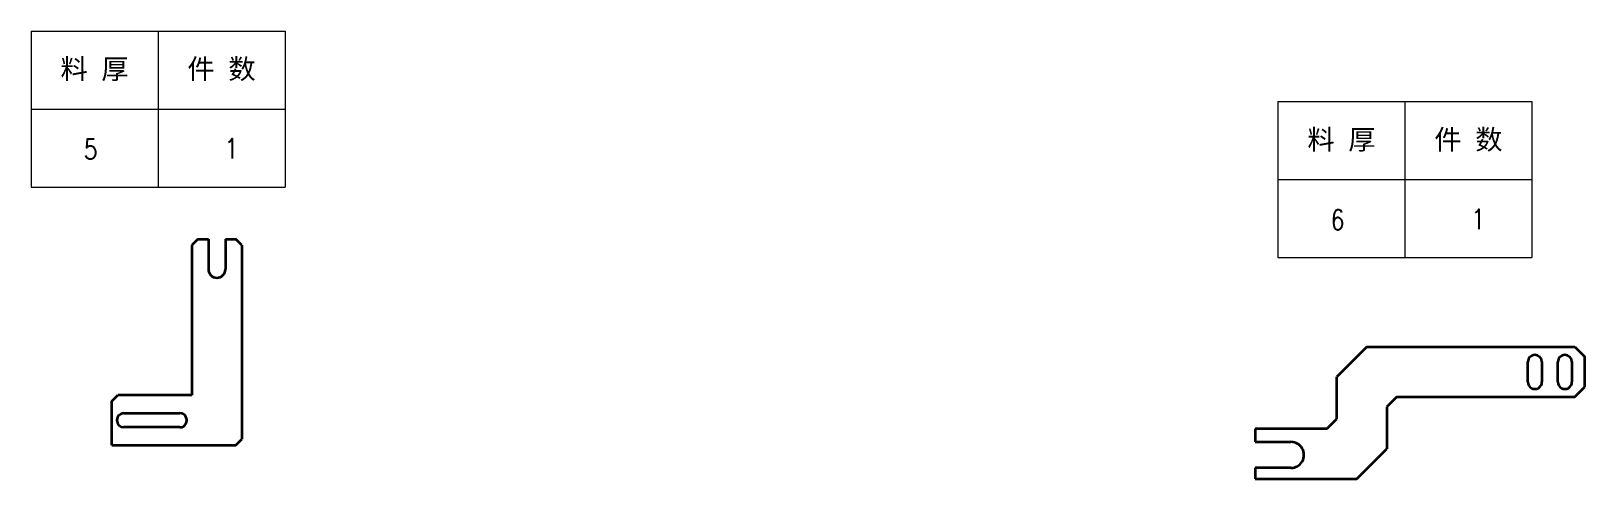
# Model space of a CAD drawing. Header units: millimetres. Extents: x -49572 to 104182, y -50696 to 51993.
# Drawn here: x -45905 to -45127, y 45217 to 45441 of the extents above; entities that cross this region are included whole.
import ezdxf
from ezdxf.enums import TextEntityAlignment as Align

# ---------------------------------------------------------------- set-up
doc = ezdxf.new("R2010")
doc.units = ezdxf.units.MM
doc.header["$LTSCALE"] = 0.5
doc.layers.add('标注线', color=3, linetype='Continuous', lineweight=18)
doc.styles.add('DIM', font='romans.shx', dxfattribs={"width": 0.8, "bigfont": 'bigfont.shx'})
doc.styles.get("Standard").update_dxf_attribs({"font": 'simplex.shx'})

# ---------------------------------------------------------------- blocks, each defined once
blk = doc.blocks.new('*T363')
at = {"color": 0, "linetype": 'ByBlock', "lineweight": -2, "transparency": 16777216}
for p, q in [((0, 0), (127, 0)), ((0, 0), (0, -78)), ((63.5, 0), (63.5, -78)), ((127, 0), (127, -78)), ((0, -39), (127, -39)), ((0, -78), (127, -78))]:
    blk.add_line(p, q, dxfattribs=at)
at = {"color": 0, "transparency": 16777216, "char_height": 10, "width": 60.5, "attachment_point": 5}
for s, insert in [('{\\fSimSun|b0|i0|c134|p2;料 厚}', (31.75, -19.5)), ('{\\fSimSun|b0|i0|c134|p2;件 数}', (95.25, -19.5))]:
    blk.add_mtext(s, dxfattribs=dict(at, insert=insert))
blk = doc.blocks.new('拆图参数')
blk.add_blockref('*T363', (-63.5, 78))
at = {"style": 'DIM', "width": 0.8}
blk.add_attdef('6', text='', height=10, dxfattribs=at).set_placement((-37.13, 18.91), align=Align.MIDDLE_LEFT)
blk.add_attdef('1', text='', height=10, dxfattribs=at).set_placement((36.65, 19.27), align=Align.MIDDLE_CENTER)

msp = doc.modelspace()

# ---------------------------------------------------------------- linework, layer by layer
at = {"color": 7, "lineweight": 35, "ltscale": 0.106066}
for p, q in [((-45821.119, 45337.028), (-45824.119, 45334.028)), ((-45799.119, 45334.028), (-45802.119, 45337.028)), ((-45864.119, 45256.028), (-45861.119, 45259.028)), ((-45802.119, 45234.028), (-45799.119, 45237.028))]:
    msp.add_line(p, q, dxfattribs=at)
at = {"color": 7, "lineweight": 35, "ltscale": 0.25}
for p, q in [((-45824.119, 45334.028), (-45824.119, 45259.028)), ((-45155.913, 45265.697), (-45155.913, 45275.697)), ((-45148.913, 45275.697), (-45148.913, 45265.697)), ((-45140.913, 45265.697), (-45140.913, 45275.697)), ((-45133.913, 45275.697), (-45133.913, 45265.697))]:
    msp.add_line(p, q, dxfattribs=at)
at = {"color": 7, "lineweight": 35, "ltscale": 0.13125}
for p, q in [((-45821.119, 45337.028), (-45815.869, 45337.028)), ((-45807.369, 45337.028), (-45802.119, 45337.028))]:
    msp.add_line(p, q, dxfattribs=at)
at = {"color": 7, "lineweight": 35, "ltscale": 0.375}
for p, q in [((-45815.869, 45337.028), (-45815.869, 45322.028)), ((-45807.369, 45337.028), (-45807.369, 45322.028)), ((-45127.413, 45263.197), (-45127.413, 45278.197))]:
    msp.add_line(p, q, dxfattribs=at)
at = {"color": 7, "lineweight": 35}
for p, q in [((-45799.119, 45334.028), (-45799.119, 45237.028)), ((-45236.413, 45283.197), (-45251.413, 45268.197)), ((-45236.413, 45283.197), (-45132.413, 45283.197)), ((-45251.413, 45247.197), (-45251.413, 45268.197)), ((-45864.119, 45234.028), (-45864.119, 45256.028)), ((-45824.119, 45259.028), (-45861.119, 45259.028)), ((-45226.413, 45253.197), (-45226.413, 45232.197)), ((-45221.413, 45258.197), (-45132.413, 45258.197)), ((-45858.119, 45250.028), (-45830.119, 45250.028)), ((-45830.119, 45243.028), (-45858.119, 45243.028)), ((-45256.413, 45242.197), (-45292.413, 45242.197)), ((-45864.119, 45234.028), (-45802.119, 45234.028)), ((-45241.413, 45217.197), (-45226.413, 45232.197)), ((-45292.413, 45217.197), (-45241.413, 45217.197))]:
    msp.add_line(p, q, dxfattribs=at)
at = {"color": 7, "lineweight": 35, "ltscale": 0.176777}
for p, q in [((-45132.413, 45283.197), (-45127.413, 45278.197)), ((-45132.413, 45258.197), (-45127.413, 45263.197)), ((-45221.413, 45258.197), (-45226.413, 45253.197)), ((-45256.413, 45242.197), (-45251.413, 45247.197))]:
    msp.add_line(p, q, dxfattribs=at)
at = {"color": 7, "lineweight": 35, "ltscale": 0.1625}
msp.add_line((-45292.413, 45242.197), (-45292.413, 45235.697), dxfattribs=at)
at = {"color": 7, "lineweight": 35, "ltscale": 0.45}
for p, q in [((-45292.413, 45235.697), (-45274.413, 45235.697)), ((-45274.413, 45222.697), (-45292.413, 45222.697))]:
    msp.add_line(p, q, dxfattribs=at)
at = {"color": 7, "lineweight": 35, "ltscale": 0.1375}
msp.add_line((-45292.413, 45222.697), (-45292.413, 45217.197), dxfattribs=at)
at = {"color": 7, "lineweight": 35}
for centre, radius, start, end in [((-45811.619, 45322.028), 4.25, 180.000005, 360), ((-45152.413, 45275.697), 3.5, 0.000005, 179.999999), ((-45137.413, 45275.697), 3.5, 0.000005, 179.999999), ((-45152.413, 45265.697), 3.5, 179.999999, 0.000005), ((-45137.413, 45265.697), 3.5, 179.999999, 0.000005), ((-45858.119, 45246.528), 3.5, 90.000003, 269.999997), ((-45830.119, 45246.528), 3.5, 269.999997, 90.000003), ((-45274.413, 45229.197), 6.5, 269.999997, 90.000003)]:
    msp.add_arc(centre, radius, start, end, dxfattribs=at)

# ---------------------------------------------------------------- block references
at = {"layer": '标注线'}
for p, values in [((-45841.039, 45363.166), {'1': '1', '6': '5'}), ((-45217.415, 45327.874), {'1': '1', '6': '6'})]:
    msp.add_blockref('拆图参数', p, dxfattribs=at).add_auto_attribs(values)

doc.saveas('drawing.dxf')
